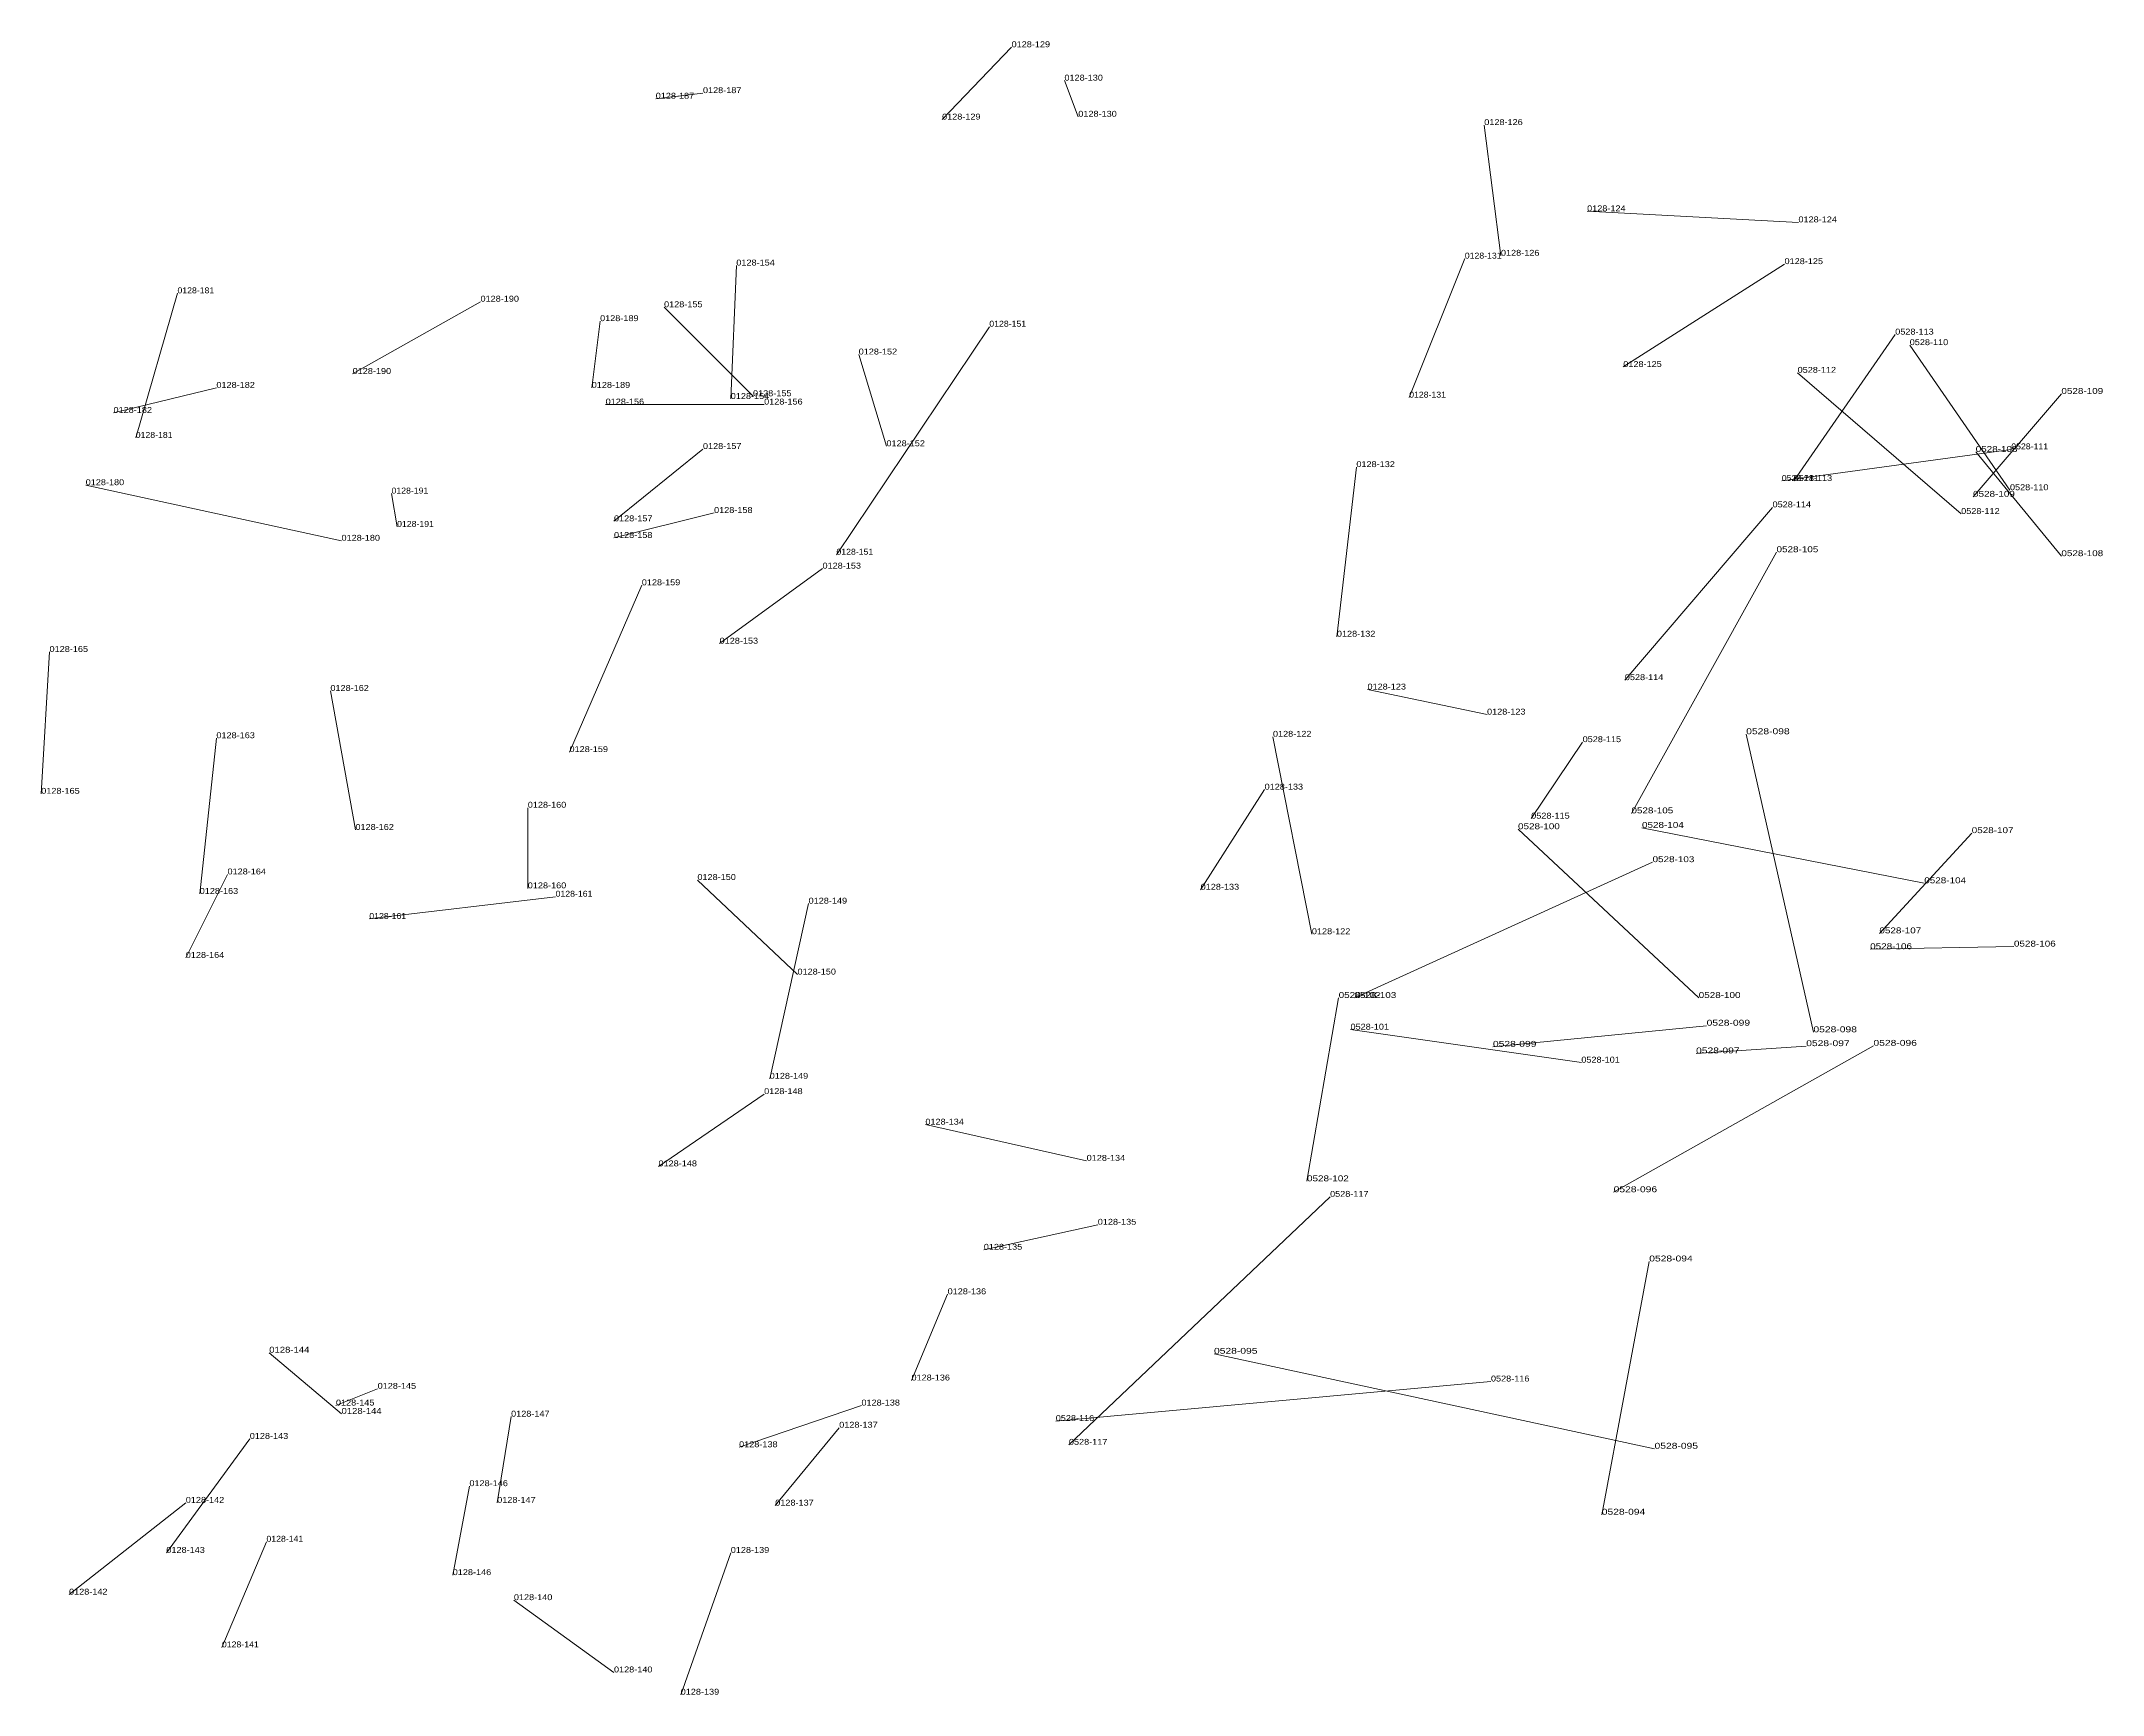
# Model space of a CAD drawing. Header units: metres. Extents: x 571156 to 607184, y 703608 to 727431.
# Drawn here: x 603231 to 603927, y 723277 to 723836 of the extents above; entities that cross this region are included whole.
import ezdxf

# ---------------------------------------------------------------- set-up
doc = ezdxf.new("R2010")
doc.units = ezdxf.units.M
doc.header["$LTSCALE"] = 0.8
doc.layers.add('60', color=7, linetype='Continuous', lineweight=13)
doc.layers.add('61', color=7, linetype='Continuous')

msp = doc.modelspace()

# ---------------------------------------------------------------- linework, layer by layer
at = {"layer": '60'}
for p, q in [((603558.55, 723834.08), (603535.06, 723809.64)), ((603576.41, 723822.8), (603581.1, 723810.58)), ((603438.27, 723816.69), (603454.24, 723818.57)), ((603718.3, 723807.77), (603723.94, 723763.6)), ((603824.49, 723774.88), (603753.07, 723778.63)), ((603463.64, 723715.2), (603465.52, 723760.31)), ((603692.93, 723715.67), (603711.73, 723762.66)), ((603819.79, 723760.78), (603765.29, 723726.01)), ((603262.54, 723702.05), (603276.63, 723750.91)), ((603335.84, 723723.66), (603379.06, 723748.09)), ((603471.16, 723716.14), (603441.09, 723746.21)), ((603419.47, 723741.51), (603416.65, 723718.96)), ((603499.35, 723662.58), (603551.03, 723739.64)), ((603822.88, 723687.49), (603857.2, 723736.97)), ((603895.98, 723684.37), (603862.1, 723733.4)), ((603516.26, 723699.23), (603506.87, 723730.24)), ((603255.02, 723710.5), (603289.79, 723718.96)), ((603824.21, 723724.04), (603879.49, 723676.34)), ((603474.92, 723713.32), (603421.35, 723713.32)), ((603883.5, 723682.14), (603913.36, 723716.91)), ((603454.24, 723698.29), (603424.17, 723673.85)), ((603896.43, 723698.18), (603818.86, 723687.49)), ((603884.39, 723697.29), (603913.36, 723662.08)), ((603675.08, 723692.18), (603668.5, 723634.86)), ((603245.62, 723686.07), (603332.08, 723667.28)), ((603348.99, 723683.25), (603350.87, 723671.98)), ((603458, 723676.67), (603424.17, 723668.22)), ((603765.82, 723620.18), (603815.74, 723678.57)), ((603768.05, 723575.15), (603817.08, 723663.41)), ((603494.65, 723657.88), (603459.88, 723632.51)), ((603409.14, 723595.86), (603433.57, 723652.24)), ((603230.59, 723581.76), (603233.41, 723629.69)), ((603336.78, 723569.55), (603328.32, 723616.53)), ((603719.24, 723608.54), (603678.84, 723617)), ((603284.15, 723547.93), (603289.79, 723600.56)), ((603660.04, 723534.31), (603646.89, 723601.03)), ((603751.55, 723599.22), (603734.17, 723573.37)), ((603829.56, 723501.16), (603806.83, 723601.9)), ((603622.45, 723549.34), (603644.07, 723583.17)), ((603395.04, 723577.06), (603395.04, 723549.81)), ((603790.78, 723512.75), (603729.71, 723569.8)), ((603771.61, 723570.25), (603867.01, 723551.53)), ((603851.85, 723534.59), (603883.05, 723568.47)), ((603674.44, 723512.75), (603775.18, 723558.66)), ((603293.55, 723554.51), (603279.45, 723526.32)), ((603486.19, 723520.68), (603452.36, 723552.63)), ((603404.44, 723546.99), (603341.48, 723539.47)), ((603476.8, 723485.44), (603489.95, 723544.64)), ((603848.73, 723529.24), (603897.32, 723530.13)), ((603669.09, 723512.75), (603658.39, 723450.79)), ((603673.1, 723502.05), (603751.11, 723490.9)), ((603793.45, 723503.39), (603721.24, 723496.25)), ((603849.84, 723496.59), (603762.03, 723447.11)), ((603827.11, 723496.48), (603789.89, 723494.02)), ((603474.92, 723480.27), (603439.21, 723455.84)), ((603583.92, 723457.72), (603529.42, 723469.94)), ((603577.93, 723361.74), (603666.19, 723445.55)), ((603587.68, 723436.11), (603549.15, 723427.65)), ((603758.02, 723338.12), (603774.06, 723423.71)), ((603536.94, 723412.61), (603524.72, 723383.48)), ((603332.08, 723372.2), (603307.65, 723392.88)), ((603775.85, 723360.41), (603626.96, 723392.5)), ((603573.47, 723369.77), (603720.57, 723383.14)), ((603330.2, 723375.02), (603344.29, 723380.66)), ((603384.7, 723342.13), (603389.4, 723371.26)), ((603507.81, 723375.02), (603466.46, 723360.93)), ((603272.88, 723325.22), (603301.07, 723363.75)), ((603500.29, 723367.51), (603478.67, 723341.19)), ((603279.45, 723342.13), (603239.99, 723311.12)), ((603375.31, 723347.77), (603369.67, 723317.7)), ((603306.71, 723328.98), (603291.67, 723293.27)), ((603463.64, 723325.22), (603446.72, 723277.29)), ((603424.17, 723284.81), (603390.34, 723309.24))]:
    msp.add_line(p, q, dxfattribs=at)

# ---------------------------------------------------------------- texts
for s, width, p in [('0128-187', 1.15, (603454.24, 723818.57)), ('0128-129', 1.15, (603535.06, 723809.64)), ('0128-130', 1.15, (603581.1, 723810.58)), ('0128-124', 1.15, (603753.07, 723778.63)), ('0128-154', 1.15, (603465.52, 723760.31)), ('0128-131', 1.1, (603711.73, 723762.66)), ('0128-126', 1.15, (603723.94, 723763.6)), ('0128-181', 1.1, (603276.63, 723750.91)), ('0128-190', 1.15, (603379.06, 723748.09)), ('0128-155', 1.15, (603441.09, 723746.21)), ('0128-151', 1.1, (603551.03, 723739.64)), ('0528-113', 1.15, (603857.2, 723736.97)), ('0128-152', 1.15, (603506.87, 723730.24)), ('0528-110', 1.15, (603862.1, 723733.4)), ('0128-125', 1.15, (603765.29, 723726.01)), ('0128-182', 1.15, (603289.79, 723718.96)), ('0128-189', 1.15, (603416.65, 723718.96)), ('0528-109', 1.25, (603913.36, 723716.91)), ('0128-156', 1.15, (603421.35, 723713.32)), ('0528-111', 1.1, (603818.86, 723687.49)), ('0128-157', 1.15, (603424.17, 723673.85)), ('0528-114', 1.15, (603815.74, 723678.57)), ('0528-112', 1.15, (603879.49, 723676.34)), ('0128-180', 1.15, (603332.08, 723667.28)), ('0128-191', 1.1, (603350.87, 723671.98)), ('0128-158', 1.15, (603424.17, 723668.22)), ('0528-105', 1.25, (603817.08, 723663.41)), ('0528-108', 1.25, (603913.36, 723662.08)), ('0128-159', 1.15, (603433.57, 723652.24)), ('0128-153', 1.15, (603459.88, 723632.51)), ('0128-132', 1.15, (603668.5, 723634.86)), ('0128-165', 1.15, (603233.41, 723629.69)), ('0128-162', 1.15, (603328.32, 723616.53)), ('0128-123', 1.15, (603678.84, 723617)), ('0128-163', 1.15, (603289.79, 723600.56)), ('0128-122', 1.15, (603646.89, 723601.03)), ('0528-098', 1.3, (603806.83, 723601.9)), ('0128-133', 1.15, (603644.07, 723583.17)), ('0528-100', 1.25, (603729.71, 723569.8)), ('0528-115', 1.15, (603734.17, 723573.37)), ('0528-107', 1.25, (603883.05, 723568.47)), ('0528-103', 1.25, (603775.18, 723558.66)), ('0128-160', 1.15, (603395.04, 723549.81)), ('0128-150', 1.15, (603452.36, 723552.63)), ('0528-104', 1.25, (603867.01, 723551.53)), ('0128-149', 1.15, (603489.95, 723544.64)), ('0128-161', 1.1, (603341.48, 723539.47)), ('0528-106', 1.25, (603897.32, 723530.13)), ('0128-164', 1.15, (603279.45, 723526.32)), ('0528-099', 1.3, (603721.24, 723496.25)), ('0528-097', 1.3, (603789.89, 723494.02)), ('0528-101', 1.15, (603751.11, 723490.9)), ('0128-134', 1.15, (603529.42, 723469.94)), ('0128-148', 1.15, (603439.21, 723455.84)), ('0528-102', 1.25, (603658.39, 723450.79)), ('0528-117', 1.15, (603666.19, 723445.55)), ('0528-096', 1.3, (603762.03, 723447.11)), ('0128-135', 1.15, (603549.15, 723427.65)), ('0528-094', 1.3, (603774.06, 723423.71)), ('0128-144', 1.2, (603307.65, 723392.88)), ('0528-095', 1.3, (603626.96, 723392.5)), ('0128-136', 1.15, (603524.72, 723383.48)), ('0528-116', 1.15, (603720.57, 723383.14)), ('0128-145', 1.15, (603344.29, 723380.66)), ('0128-147', 1.15, (603389.4, 723371.26)), ('0128-143', 1.15, (603301.07, 723363.75)), ('0128-138', 1.15, (603466.46, 723360.93)), ('0128-137', 1.15, (603478.67, 723341.19)), ('0128-142', 1.15, (603239.99, 723311.12)), ('0128-146', 1.15, (603369.67, 723317.7)), ('0128-140', 1.15, (603390.34, 723309.24)), ('0128-141', 1.1, (603291.67, 723293.27)), ('0128-139', 1.15, (603446.72, 723277.29))]:
    msp.add_text(s, height=2, dxfattribs=dict(at, width=width)).set_placement(p)
at = {"layer": '61'}
for s, width, p in [('0128-129', 1.15, (603558.55, 723834.08)), ('0128-130', 1.15, (603576.41, 723822.8)), ('0128-187', 1.15, (603438.27, 723816.69)), ('0128-126', 1.15, (603718.3, 723807.77)), ('0128-124', 1.15, (603824.49, 723774.88)), ('0128-125', 1.15, (603819.79, 723760.78)), ('0128-189', 1.15, (603419.47, 723741.51)), ('0128-190', 1.15, (603335.84, 723723.66)), ('0528-112', 1.15, (603824.21, 723724.04)), ('0128-154', 1.15, (603463.64, 723715.2)), ('0128-155', 1.15, (603471.16, 723716.14)), ('0128-131', 1.1, (603692.93, 723715.67)), ('0128-182', 1.15, (603255.02, 723710.5)), ('0128-156', 1.15, (603474.92, 723713.32)), ('0128-181', 1.1, (603262.54, 723702.05)), ('0128-157', 1.15, (603454.24, 723698.29)), ('0128-152', 1.15, (603516.26, 723699.23)), ('0528-108', 1.25, (603884.39, 723697.29)), ('0528-111', 1.1, (603896.43, 723698.18)), ('0128-132', 1.15, (603675.08, 723692.18)), ('0528-113', 1.15, (603822.88, 723687.49)), ('0128-180', 1.15, (603245.62, 723686.07)), ('0128-191', 1.1, (603348.99, 723683.25)), ('0528-109', 1.25, (603883.5, 723682.14)), ('0528-110', 1.15, (603895.98, 723684.37)), ('0128-158', 1.15, (603458, 723676.67)), ('0128-151', 1.1, (603499.35, 723662.58)), ('0128-153', 1.15, (603494.65, 723657.88)), ('0528-114', 1.15, (603765.82, 723620.18)), ('0128-123', 1.15, (603719.24, 723608.54)), ('0528-115', 1.15, (603751.55, 723599.22)), ('0128-159', 1.15, (603409.14, 723595.86)), ('0128-165', 1.15, (603230.59, 723581.76)), ('0128-160', 1.15, (603395.04, 723577.06)), ('0128-162', 1.15, (603336.78, 723569.55)), ('0528-105', 1.25, (603768.05, 723575.15)), ('0528-104', 1.25, (603771.61, 723570.25)), ('0128-163', 1.15, (603284.15, 723547.93)), ('0128-164', 1.15, (603293.55, 723554.51)), ('0128-133', 1.15, (603622.45, 723549.34)), ('0128-161', 1.1, (603404.44, 723546.99)), ('0128-122', 1.15, (603660.04, 723534.31)), ('0528-107', 1.25, (603851.85, 723534.59)), ('0528-106', 1.25, (603848.73, 723529.24)), ('0128-150', 1.15, (603486.19, 723520.68)), ('0528-102', 1.25, (603669.09, 723512.75)), ('0528-103', 1.25, (603674.44, 723512.75)), ('0528-100', 1.25, (603790.78, 723512.75)), ('0528-101', 1.15, (603673.1, 723502.05)), ('0528-099', 1.3, (603793.45, 723503.39)), ('0528-098', 1.3, (603829.56, 723501.16)), ('0528-097', 1.3, (603827.11, 723496.48)), ('0528-096', 1.3, (603849.84, 723496.59)), ('0128-149', 1.15, (603476.8, 723485.44)), ('0128-148', 1.15, (603474.92, 723480.27)), ('0128-134', 1.15, (603583.92, 723457.72)), ('0128-135', 1.15, (603587.68, 723436.11)), ('0128-136', 1.15, (603536.94, 723412.61)), ('0128-145', 1.15, (603330.2, 723375.02)), ('0128-138', 1.15, (603507.81, 723375.02)), ('0128-144', 1.2, (603332.08, 723372.2)), ('0128-137', 1.15, (603500.29, 723367.51)), ('0528-116', 1.15, (603573.47, 723369.77)), ('0528-117', 1.15, (603577.93, 723361.74)), ('0528-095', 1.3, (603775.85, 723360.41)), ('0128-146', 1.15, (603375.31, 723347.77)), ('0128-142', 1.15, (603279.45, 723342.13)), ('0128-147', 1.15, (603384.7, 723342.13)), ('0528-094', 1.3, (603758.02, 723338.12)), ('0128-143', 1.15, (603272.88, 723325.22)), ('0128-141', 1.1, (603306.71, 723328.98)), ('0128-139', 1.15, (603463.64, 723325.22)), ('0128-140', 1.15, (603424.17, 723284.81))]:
    msp.add_text(s, height=2, dxfattribs=dict(at, width=width)).set_placement(p)

doc.saveas('drawing.dxf')
